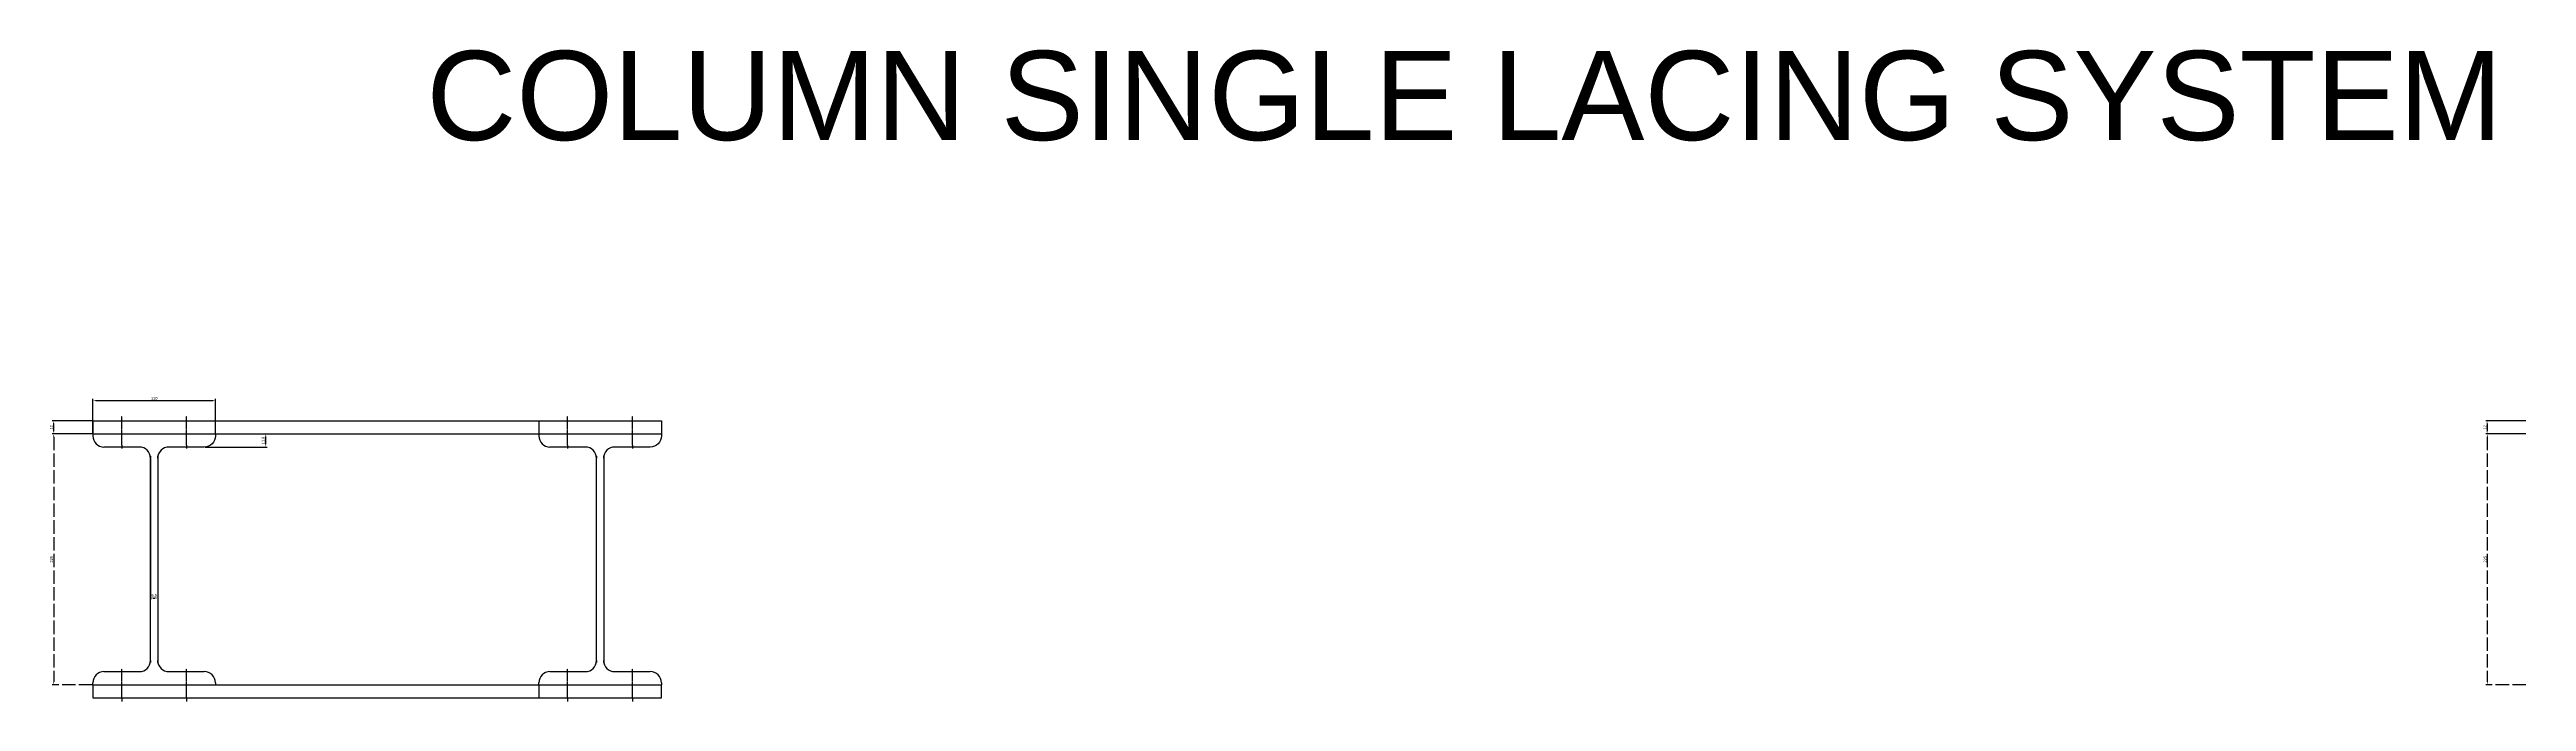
# Model space of a CAD drawing. Header units: millimetres. Extents: x 4395 to 7387, y 3075 to 7490.
# Drawn here: x 4395 to 6618, y 6905 to 7490 of the extents above; entities that cross this region are included whole.
import ezdxf

# ---------------------------------------------------------------- set-up
doc = ezdxf.new("R2010")
doc.units = ezdxf.units.MM
doc.linetypes.add('ACAD_ISO02W100', pattern=[15, 12, -3])
doc.styles.get("Standard").update_dxf_attribs({"font": 'arial.ttf'})
doc.dimstyles.new('ISO-25', dxfattribs={"dimtxt": 2.5, "dimasz": 2.5, "dimexe": 1.25, "dimexo": 0.625, "dimtad": 1, "dimtxsty": 'Standard', "dimcen": 2.5, "dimadec": 0, "dimazin": 0, "dimtfac": 1, "dimtmove": 0, "dimatfit": 3, "dimfxl": 1, "dimarcsym": 0})

# ---------------------------------------------------------------- blocks, each defined once
blk = doc.blocks.new('*D89')
at = {"color": 0, "lineweight": -2, "ltscale": 0.2, "transparency": 16777216}
for p, q in [((4434.4, 7145.7), (4434.4, 7176.4)), ((4436.9, 7175.1), (4541.9, 7175.1)), ((4544.4, 7145.7), (4544.4, 7176.4))]:
    blk.add_line(p, q, dxfattribs=at)
at = {"color": 0, "ltscale": 0.2, "transparency": 16777216}
for points in [[(4436.9, 7175.5), (4436.9, 7174.7), (4434.4, 7175.1)], [(4541.9, 7175.5), (4541.9, 7174.7), (4544.4, 7175.1)]]:
    blk.add_solid(points, dxfattribs=at)
at = {"layer": 'DEFPOINTS', "color": 0, "ltscale": 0.2, "transparency": 16777216}
for p in [(4544.4, 7175.1), (4434.4, 7145.1), (4544.4, 7145.1)]:
    blk.add_point(p, dxfattribs=at)
at = {"color": 0, "ltscale": 0.2, "transparency": 16777216, "insert": (4489.4, 7177), "char_height": 2.5, "attachment_point": 5}
blk.add_mtext('110', dxfattribs=at)
blk = doc.blocks.new('*D91')
at = {"color": 0, "lineweight": -2, "ltscale": 0.2, "transparency": 16777216}
for p, q in [((4535, 7145.1), (4590.8, 7145.1)), ((4589.5, 7135.8), (4589.5, 7142.6)), ((4535, 7133.3), (4590.8, 7133.3))]:
    blk.add_line(p, q, dxfattribs=at)
at = {"color": 0, "ltscale": 0.2, "transparency": 16777216}
for points in [[(4589.1, 7142.6), (4589.9, 7142.6), (4589.5, 7145.1)], [(4589.1, 7135.8), (4589.9, 7135.8), (4589.5, 7133.3)]]:
    blk.add_solid(points, dxfattribs=at)
at = {"layer": 'DEFPOINTS', "color": 0, "ltscale": 0.2, "transparency": 16777216}
for p in [(4534.4, 7145.1), (4589.5, 7145.1), (4534.4, 7133.3)]:
    blk.add_point(p, dxfattribs=at)
at = {"color": 0, "ltscale": 0.2, "transparency": 16777216, "insert": (4587.4, 7139.2), "char_height": 2.5, "attachment_point": 5, "rotation": 90}
blk.add_mtext('11,8', dxfattribs=at)
blk = doc.blocks.new('*D92')
at = {"color": 0, "lineweight": -2, "ltscale": 0.2, "transparency": 16777216}
for p, q in [((4486.1, 7122.7), (4486.1, 6996.7)), ((4492.6, 7122.7), (4492.6, 6996.7)), ((4488.6, 6997.9), (4490.1, 6997.9))]:
    blk.add_line(p, q, dxfattribs=at)
at = {"color": 0, "ltscale": 0.2, "transparency": 16777216}
for points in [[(4488.6, 6998.4), (4488.6, 6997.5), (4486.1, 6997.9)], [(4490.1, 6998.4), (4490.1, 6997.5), (4492.6, 6997.9)]]:
    blk.add_solid(points, dxfattribs=at)
at = {"layer": 'DEFPOINTS', "color": 0, "ltscale": 0.2, "transparency": 16777216}
for p in [(4486.1, 7123.3), (4492.6, 7123.3), (4492.6, 6997.9)]:
    blk.add_point(p, dxfattribs=at)
at = {"color": 0, "ltscale": 0.2, "transparency": 16777216, "insert": (4489.4, 7000.1), "char_height": 2.5, "attachment_point": 5}
blk.add_mtext('6,5', dxfattribs=at)
blk = doc.blocks.new('*D77')
at = {"color": 0, "linetype": 'ACAD_ISO02W100', "lineweight": -2, "transparency": 16777216}
for p, q in [((6617.3, 7145.1), (6581.6, 7145.1)), ((6582.8, 7142.6), (6582.8, 6922.6)), ((6617.3, 6920.1), (6581.6, 6920.1))]:
    blk.add_line(p, q, dxfattribs=at)
at = {"color": 0, "linetype": 'ACAD_ISO02W100', "transparency": 16777216}
for points in [[(6582.4, 7142.6), (6583.2, 7142.6), (6582.8, 7145.1)], [(6582.4, 6922.6), (6583.2, 6922.6), (6582.8, 6920.1)]]:
    blk.add_solid(points, dxfattribs=at)
at = {"layer": 'DEFPOINTS', "color": 0, "linetype": 'ACAD_ISO02W100', "transparency": 16777216}
for p in [(6617.9, 7145.1), (6582.8, 6920.1), (6617.9, 6920.1)]:
    blk.add_point(p, dxfattribs=at)
at = {"color": 0, "linetype": 'ACAD_ISO02W100', "transparency": 16777216, "insert": (6580.9, 7032.6), "char_height": 2.5, "attachment_point": 5, "rotation": 90}
blk.add_mtext('225', dxfattribs=at)
blk = doc.blocks.new('*D79')
at = {"color": 0, "lineweight": -2, "ltscale": 0.2, "transparency": 16777216}
for p, q in [((6617.3, 7156.9), (6581.4, 7156.9)), ((6617.3, 7145.1), (6581.4, 7145.1)), ((6582.6, 7154.4), (6582.6, 7147.6))]:
    blk.add_line(p, q, dxfattribs=at)
at = {"color": 0, "ltscale": 0.2, "transparency": 16777216}
for points in [[(6582.2, 7154.4), (6583, 7154.4), (6582.6, 7156.9)], [(6582.2, 7147.6), (6583, 7147.6), (6582.6, 7145.1)]]:
    blk.add_solid(points, dxfattribs=at)
at = {"layer": 'DEFPOINTS', "color": 0, "ltscale": 0.2, "transparency": 16777216}
for p in [(6617.9, 7156.9), (6582.6, 7145.1), (6617.9, 7145.1)]:
    blk.add_point(p, dxfattribs=at)
at = {"color": 0, "ltscale": 0.2, "transparency": 16777216, "insert": (6580.7, 7151), "char_height": 2.5, "attachment_point": 5, "rotation": 90}
blk.add_mtext('12', dxfattribs=at)
blk = doc.blocks.new('*D88')
at = {"color": 0, "linetype": 'ACAD_ISO02W100', "lineweight": -2, "transparency": 16777216}
for p, q in [((4433.7, 7145.1), (4398, 7145.1)), ((4399.2, 7142.6), (4399.2, 6922.6)), ((4433.7, 6920.1), (4398, 6920.1))]:
    blk.add_line(p, q, dxfattribs=at)
at = {"color": 0, "linetype": 'ACAD_ISO02W100', "transparency": 16777216}
for points in [[(4398.8, 7142.6), (4399.6, 7142.6), (4399.2, 7145.1)], [(4398.8, 6922.6), (4399.6, 6922.6), (4399.2, 6920.1)]]:
    blk.add_solid(points, dxfattribs=at)
at = {"layer": 'DEFPOINTS', "color": 0, "linetype": 'ACAD_ISO02W100', "transparency": 16777216}
for p in [(4434.4, 7145.1), (4399.2, 6920.1), (4434.4, 6920.1)]:
    blk.add_point(p, dxfattribs=at)
at = {"color": 0, "linetype": 'ACAD_ISO02W100', "transparency": 16777216, "insert": (4397.3, 7032.6), "char_height": 2.5, "attachment_point": 5, "rotation": 90}
blk.add_mtext('225', dxfattribs=at)
blk = doc.blocks.new('*D90')
at = {"color": 0, "lineweight": -2, "ltscale": 0.2, "transparency": 16777216}
for p, q in [((4433.7, 7156.9), (4397.8, 7156.9)), ((4433.7, 7145.1), (4397.8, 7145.1)), ((4399, 7154.4), (4399, 7147.6))]:
    blk.add_line(p, q, dxfattribs=at)
at = {"color": 0, "ltscale": 0.2, "transparency": 16777216}
for points in [[(4398.6, 7154.4), (4399.4, 7154.4), (4399, 7156.9)], [(4398.6, 7147.6), (4399.4, 7147.6), (4399, 7145.1)]]:
    blk.add_solid(points, dxfattribs=at)
at = {"layer": 'DEFPOINTS', "color": 0, "ltscale": 0.2, "transparency": 16777216}
for p in [(4434.4, 7156.9), (4399, 7145.1), (4434.4, 7145.1)]:
    blk.add_point(p, dxfattribs=at)
at = {"color": 0, "ltscale": 0.2, "transparency": 16777216, "insert": (4397.1, 7151), "char_height": 2.5, "attachment_point": 5, "rotation": 90}
blk.add_mtext('12', dxfattribs=at)

msp = doc.modelspace()

# ---------------------------------------------------------------- linework, layer by layer
at = {"ltscale": 0.2}
for p, q in [((4434.356, 7156.883), (4944.494, 7156.883)), ((4434.356, 7156.883), (4434.356, 7145.083)), ((4834.494, 7156.883), (4834.494, 7145.083)), ((4944.494, 7156.883), (4944.494, 7145.083)), ((4434.356, 7145.083), (4944.494, 7145.083)), ((4434.356, 7145.083), (4434.356, 7145.083)), ((4434.356, 7145.083), (4434.356, 7143.283)), ((4544.356, 7145.083), (4544.356, 7145.083)), ((4834.494, 7145.083), (4834.494, 7145.083)), ((4834.494, 7145.083), (4834.494, 7143.283)), ((4944.494, 7145.083), (4944.494, 7145.083)), ((4434.356, 6920.083), (4434.356, 6921.883)), ((4434.356, 6920.083), (4944.494, 6920.083)), ((4434.356, 6920.083), (4434.356, 6908.283)), ((4544.356, 6921.883), (4544.356, 6920.083)), ((4834.494, 6920.083), (4834.494, 6921.883)), ((4834.494, 6920.083), (4834.494, 6908.283)), ((4944.494, 6921.883), (4944.494, 6920.083)), ((4944.494, 6920.083), (4944.494, 6920.083)), ((4944.494, 6908.283), (4944.494, 6920.083)), ((4434.356, 6908.283), (4944.494, 6908.283))]:
    msp.add_line(p, q, dxfattribs=at)
at = {"linetype": 'ACAD_ISO02W100'}
for p, q in [((4460.231, 7135.083), (4460.231, 7161.087)), ((4518.481, 7135.083), (4518.481, 7161.087)), ((4860.369, 7135.083), (4860.369, 7161.087)), ((4918.619, 7135.083), (4918.619, 7161.087)), ((4460.231, 6908.283), (4460.231, 6934.287)), ((4518.305, 6908.283), (4518.305, 6934.287)), ((4860.369, 6908.283), (4860.369, 6934.287)), ((4918.443, 6908.283), (4918.443, 6934.287))]:
    msp.add_line(p, q, dxfattribs=at).dxf.unprotected_set("ltscale", 0)
at = {"linetype": 'ACAD_ISO02W100', "ltscale": 0.3}
for p, q in [((4460.231, 7135.083), (4460.231, 7131.951)), ((4518.481, 7135.083), (4518.481, 7131.951)), ((4860.369, 7135.083), (4860.369, 7131.951)), ((4918.619, 7135.083), (4918.619, 7131.951)), ((4460.231, 6908.283), (4460.231, 6905.151)), ((4518.305, 6908.283), (4518.305, 6905.151)), ((4860.369, 6908.283), (4860.369, 6905.151)), ((4918.443, 6908.283), (4918.443, 6905.151))]:
    msp.add_line(p, q, dxfattribs=at)
at = {"ltscale": 0.2}
for points in [[(4544.356, 7145.083), (4544.356, 7143.283, -0.41421356), (4534.356, 7133.283), (4502.606, 7133.283, 0.41421356), (4492.606, 7123.283), (4492.606, 7125.083), (4492.606, 6940.083), (4492.606, 6941.883, 0.41421356), (4502.606, 6931.883), (4534.356, 6931.883)], [(4944.494, 7145.083), (4944.494, 7143.283, -0.41421356), (4934.494, 7133.283), (4902.744, 7133.283, 0.41421356), (4892.744, 7123.283), (4892.744, 7125.083), (4892.744, 6940.083), (4892.744, 6941.883, 0.41421356), (4902.744, 6931.883), (4934.494, 6931.883)], [(4444.356, 6931.883), (4476.106, 6931.883, 0.41421356), (4486.106, 6941.883), (4486.106, 6940.083), (4486.106, 7125.083), (4486.106, 7123.283, 0.41421356), (4476.106, 7133.283), (4444.356, 7133.283)], [(4844.494, 6931.883), (4876.244, 6931.883, 0.41421356), (4886.244, 6941.883), (4886.244, 6940.083), (4886.244, 7125.083), (4886.244, 7123.283, 0.41421356), (4876.244, 7133.283), (4844.494, 7133.283)]]:
    msp.add_lwpolyline(points, format="xyb", dxfattribs=at)
for centre, start, end in [((4444.356, 7143.283), 180, 270), ((4844.494, 7143.283), 180, 270), ((4444.356, 6921.883), 90, 180), ((4534.356, 6921.883), 0, 90), ((4844.494, 6921.883), 90, 180), ((4934.494, 6921.883), 0, 90)]:
    msp.add_arc(centre, 10, start, end, dxfattribs=at)

# ---------------------------------------------------------------- texts
at = {"ltscale": 0.8, "insert": (4733.631, 7488.577), "char_height": 80, "attachment_point": 1}
msp.add_mtext_dynamic_manual_height_columns('COLUMN SINGLE LACING SYSTEM', width=3619.00866, gutter_width=12.5, heights=[0], dxfattribs=at)

# ---------------------------------------------------------------- dimensions: what is measured, and where the dimension line sits
at = {"ltscale": 0.2}
for base, p1, p2, picture, middle in [((4544.356, 7175.108), (4434.356, 7145.083), (4544.356, 7145.083), '*D89', (4489.356, 7177.01)), ((4492.606, 6997.949), (4486.106, 7123.283), (4492.606, 7123.283), '*D92', (4489.356, 7000.077))]:
    dim = msp.add_linear_dim(base=base, p1=p1, p2=p2, dimstyle='ISO-25', dxfattribs=at)
    dim.commit()
    dim.dimension.update_dxf_attribs({"geometry": picture, "text_midpoint": middle})
for base, p1, p2, picture, middle in [((4399.015, 7145.083), (4434.356, 7156.883), (4434.356, 7145.083), '*D90', (4397.135, 7150.983)), ((6582.604, 7145.083), (6617.945, 7156.883), (6617.945, 7145.083), '*D79', (6580.724, 7150.983))]:
    dim = msp.add_linear_dim(base=base, p1=p1, p2=p2, angle=90, text='12', dimstyle='ISO-25', dxfattribs=at)
    dim.commit()
    dim.dimension.update_dxf_attribs({"geometry": picture, "text_midpoint": middle})
at = {"linetype": 'ACAD_ISO02W100'}
for base, p1, p2, picture, middle in [((4399.223, 6920.083), (4434.356, 7145.083), (4434.356, 6920.083), '*D88', (4397.322, 7032.583)), ((6582.812, 6920.083), (6617.945, 7145.083), (6617.945, 6920.083), '*D77', (6580.911, 7032.583))]:
    dim = msp.add_linear_dim(base=base, p1=p1, p2=p2, angle=90, dimstyle='ISO-25', dxfattribs=at)
    dim.commit()
    dim.dimension.update_dxf_attribs({"geometry": picture, "text_midpoint": middle})
at = {"ltscale": 0.2}
dim = msp.add_linear_dim(base=(4589.504, 7145.083), p1=(4534.356, 7133.283), p2=(4534.356, 7145.083), angle=90, dimstyle='ISO-25', dxfattribs=at)
dim.commit()
dim.dimension.update_dxf_attribs({"geometry": '*D91', "text_midpoint": (4587.376, 7139.183)})

doc.saveas('drawing.dxf')
